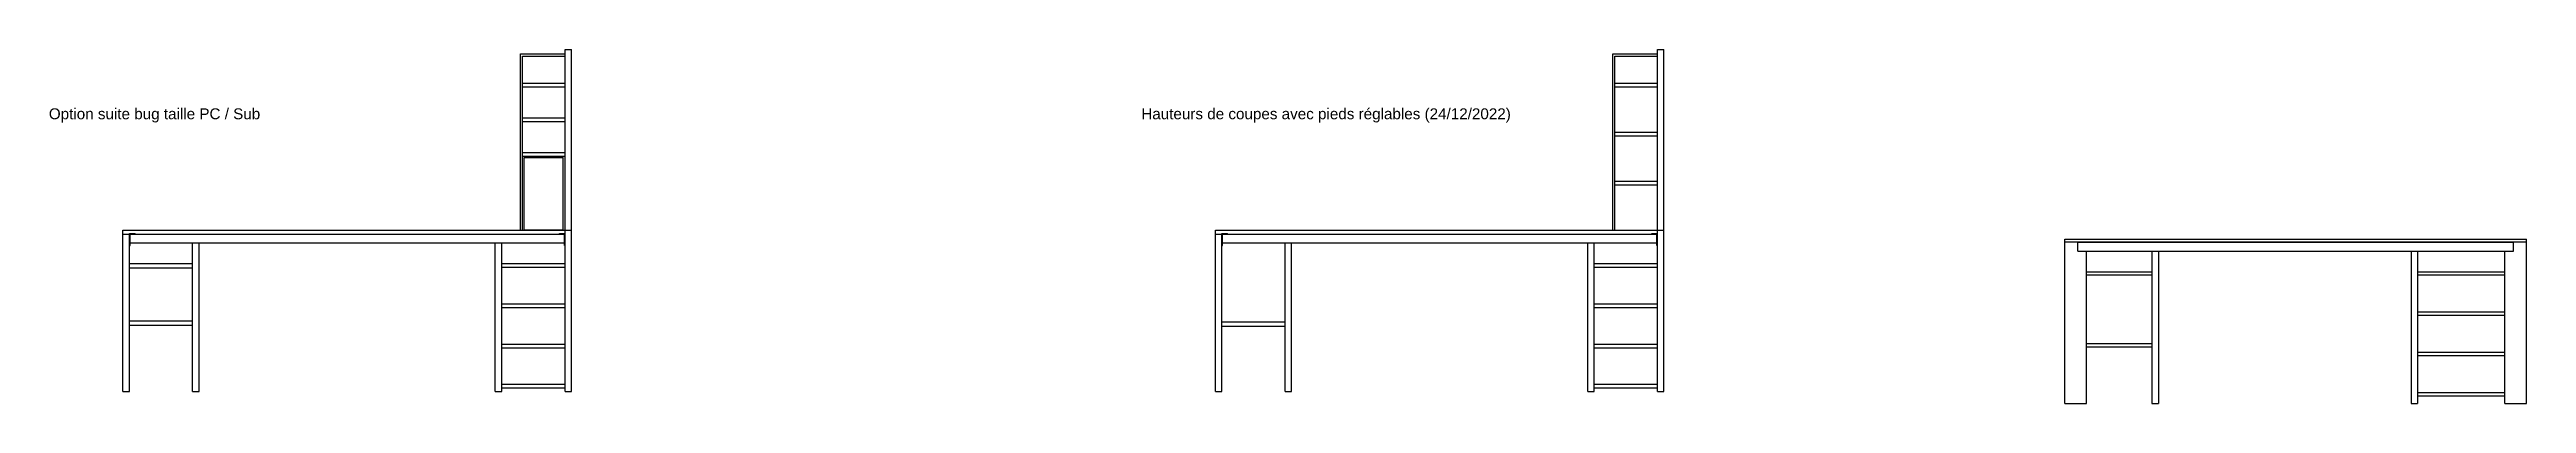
# Model space of a CAD drawing. Header units: millimetres. Extents: x -19313 to 3850, y 0 to 15263.
# Drawn here: x -19313 to -7940, y 3145 to 4770 of the extents above; entities that cross this region are included whole.
import ezdxf

# ---------------------------------------------------------------- set-up
doc = ezdxf.new("R2010")
doc.units = ezdxf.units.MM
doc.layers.get('0').update_dxf_attribs({"lineweight": 25, "true_color": 0xffffff})
for name, color, linetype, lineweight, true_color in [('Chene', 2, 'Continuous', 25, 0xffff00), ('Choses', 178, 'Continuous', 25, 0x000000), ('Douglas', 1, 'Continuous', 25, 0xff0000), ('Hetre', 30, 'Continuous', 25, 0xff7f00), ('Metal', 178, 'Continuous', 25, 0x000000)]:
    doc.layers.add(name, color=color, linetype=linetype, lineweight=lineweight, true_color=true_color)
doc.styles.add('textstyle11', font='')
doc.styles.add('textstyle12', font='')
doc.styles.get('textstyle11').set_extended_font_data('Liberation Sans')
doc.styles.get('textstyle12').set_extended_font_data('Liberation Sans')

msp = doc.modelspace()

# ---------------------------------------------------------------- texts
at = {"char_height": 50, "attachment_point": 1}
for s, insert, style in [('Option suite bug taille PC / Sub', (-19316, 4500), 'textstyle12'), ('Hauteurs de coupes avec pieds réglables (24/12/2022)', (-14300, 4500), 'textstyle11')]:
    msp.add_mtext(s, dxfattribs=dict(at, insert=insert, style=style))

# ---------------------------------------------------------------- linework, layer by layer
at = {"layer": 'Chene'}
for p, q in [((-10060, 3900), (-7940, 3900)), ((-10060, 3885), (-10060, 3900)), ((-7940, 3885), (-10060, 3885)), ((-10060, 3885), (-10060, 3885)), ((-7940, 3885), (-7940, 3900)), ((-9960, 3750), (-9660, 3750)), ((-9960, 3735), (-9660, 3735)), ((-8440, 3750), (-8040, 3750)), ((-8440, 3735), (-8040, 3735)), ((-8440, 3565), (-8040, 3565)), ((-8440, 3550), (-8040, 3550)), ((-9960, 3420), (-9660, 3420)), ((-9960, 3405), (-9660, 3405)), ((-8440, 3380), (-8040, 3380)), ((-8440, 3365), (-8040, 3365)), ((-8440, 3195), (-8040, 3195)), ((-8440, 3180), (-8040, 3180))]:
    msp.add_line(p, q, dxfattribs=at)
at = {"layer": 'Choses'}
for p, q in [((-17134, 3940), (-17134, 4275)), ((-17134, 4275), (-16954, 4275)), ((-16954, 3940), (-16954, 4275)), ((-16954, 3940), (-17134, 3940))]:
    msp.add_line(p, q, dxfattribs=at)
at = {"layer": 'Douglas'}
for p, q in [((-10060, 3145), (-10060, 3885)), ((-10000, 3885), (-10060, 3885)), ((-7940, 3885), (-8000, 3885)), ((-7940, 3145), (-7940, 3885)), ((-9960, 3145), (-9960, 3845)), ((-9660, 3845), (-9660, 3145)), ((-9630, 3845), (-9630, 3145)), ((-8470, 3845), (-8470, 3145)), ((-8440, 3845), (-8440, 3145)), ((-8040, 3145), (-8040, 3845)), ((-10060, 3145), (-9960, 3145)), ((-9660, 3145), (-9630, 3145)), ((-8470, 3145), (-8440, 3145)), ((-8040, 3145), (-7940, 3145))]:
    msp.add_line(p, q, dxfattribs=at)
at = {"layer": 'Hetre'}
for p, q in [((-16946, 3200), (-16946, 4770)), ((-16946, 4770), (-16916, 4770)), ((-16916, 3200), (-16916, 4770)), ((-11930, 3200), (-11930, 4770)), ((-11930, 4770), (-11900, 4770)), ((-11900, 3200), (-11900, 4770)), ((-17141, 4616), (-16946, 4616)), ((-17141, 4599), (-16946, 4599)), ((-12125, 4616), (-11930, 4616)), ((-12125, 4599), (-11930, 4599)), ((-17141, 4456), (-16946, 4456)), ((-17141, 4439), (-16946, 4439)), ((-12125, 4391), (-11930, 4391)), ((-12125, 4374), (-11930, 4374)), ((-17141, 4297), (-16946, 4297)), ((-17141, 4280), (-16946, 4280)), ((-12125, 4166), (-11930, 4166)), ((-12125, 4149), (-11930, 4149)), ((-18976, 3940), (-16916, 3940)), ((-18976, 3200), (-18976, 3940)), ((-18976, 3922), (-16946, 3922)), ((-18946, 3200), (-18946, 3922)), ((-18656, 3200), (-18656, 3882)), ((-18626, 3200), (-18626, 3882)), ((-17266, 3200), (-17266, 3882)), ((-17236, 3200), (-17236, 3882)), ((-13960, 3940), (-11900, 3940)), ((-13960, 3200), (-13960, 3940)), ((-13960, 3922), (-11930, 3922)), ((-13930, 3200), (-13930, 3922)), ((-13640, 3200), (-13640, 3882)), ((-13610, 3200), (-13610, 3882)), ((-12250, 3200), (-12250, 3882)), ((-12220, 3200), (-12220, 3882)), ((-18943, 3787), (-18656, 3787)), ((-18943, 3767), (-18656, 3767)), ((-17236, 3788), (-16949, 3788)), ((-17236, 3771), (-16949, 3771)), ((-12220, 3788), (-11933, 3788)), ((-12220, 3771), (-11933, 3771)), ((-17236, 3603), (-16949, 3603)), ((-17236, 3586), (-16949, 3586)), ((-12220, 3603), (-11933, 3603)), ((-12220, 3586), (-11933, 3586)), ((-18943, 3525), (-18656, 3525)), ((-18943, 3505), (-18656, 3505)), ((-17236, 3418), (-16949, 3418)), ((-13927, 3520), (-13640, 3520)), ((-13927, 3500), (-13640, 3500)), ((-12220, 3418), (-11933, 3418)), ((-17236, 3401), (-16949, 3401)), ((-12220, 3401), (-11933, 3401)), ((-18976, 3200), (-18946, 3200)), ((-18656, 3200), (-18626, 3200)), ((-17266, 3200), (-17236, 3200)), ((-17236, 3233), (-16949, 3233)), ((-17236, 3216), (-16949, 3216)), ((-16946, 3200), (-16916, 3200)), ((-13960, 3200), (-13930, 3200)), ((-13640, 3200), (-13610, 3200)), ((-12250, 3200), (-12220, 3200)), ((-12220, 3233), (-11933, 3233)), ((-12220, 3216), (-11933, 3216)), ((-11930, 3200), (-11900, 3200))]:
    msp.add_line(p, q, dxfattribs=at)
at = {"layer": 'Metal'}
for p, q in [((-17151, 3940), (-17151, 4750)), ((-17151, 4750), (-16946, 4750)), ((-17141, 3940), (-17141, 4740)), ((-17141, 4740), (-16946, 4740)), ((-12135, 3940), (-12135, 4750)), ((-12135, 4750), (-11930, 4750)), ((-12125, 3940), (-12125, 4740)), ((-12125, 4740), (-11930, 4740)), ((-18946, 3925), (-18920, 3925)), ((-18946, 3922), (-18946, 3925)), ((-18946, 3870), (-18943, 3870)), ((-18943, 3870), (-18943, 3922)), ((-18943, 3882), (-16949, 3882)), ((-18920, 3922), (-18920, 3925)), ((-16972, 3925), (-16946, 3925)), ((-16972, 3922), (-16972, 3925)), ((-16949, 3870), (-16949, 3922)), ((-16949, 3870), (-16946, 3870)), ((-13930, 3925), (-13904, 3925)), ((-13930, 3922), (-13930, 3925)), ((-13930, 3870), (-13927, 3870)), ((-13927, 3870), (-13927, 3922)), ((-13927, 3882), (-11933, 3882)), ((-13904, 3922), (-13904, 3925)), ((-11956, 3925), (-11930, 3925)), ((-11956, 3922), (-11956, 3925)), ((-11933, 3870), (-11933, 3922)), ((-11933, 3870), (-11930, 3870)), ((-10000, 3885), (-8000, 3885)), ((-10000, 3845), (-10000, 3885)), ((-8000, 3845), (-8000, 3885)), ((-10000, 3845), (-8000, 3845))]:
    msp.add_line(p, q, dxfattribs=at)

msp.set_redraw_order([(e.dxf.handle, doc.entitydb.next_handle()) for e in msp.query("TEXT MTEXT ATTDEF DIMENSION ARC_DIMENSION")])  # texts and dimensions are drawn at this point

doc.saveas('drawing.dxf')
